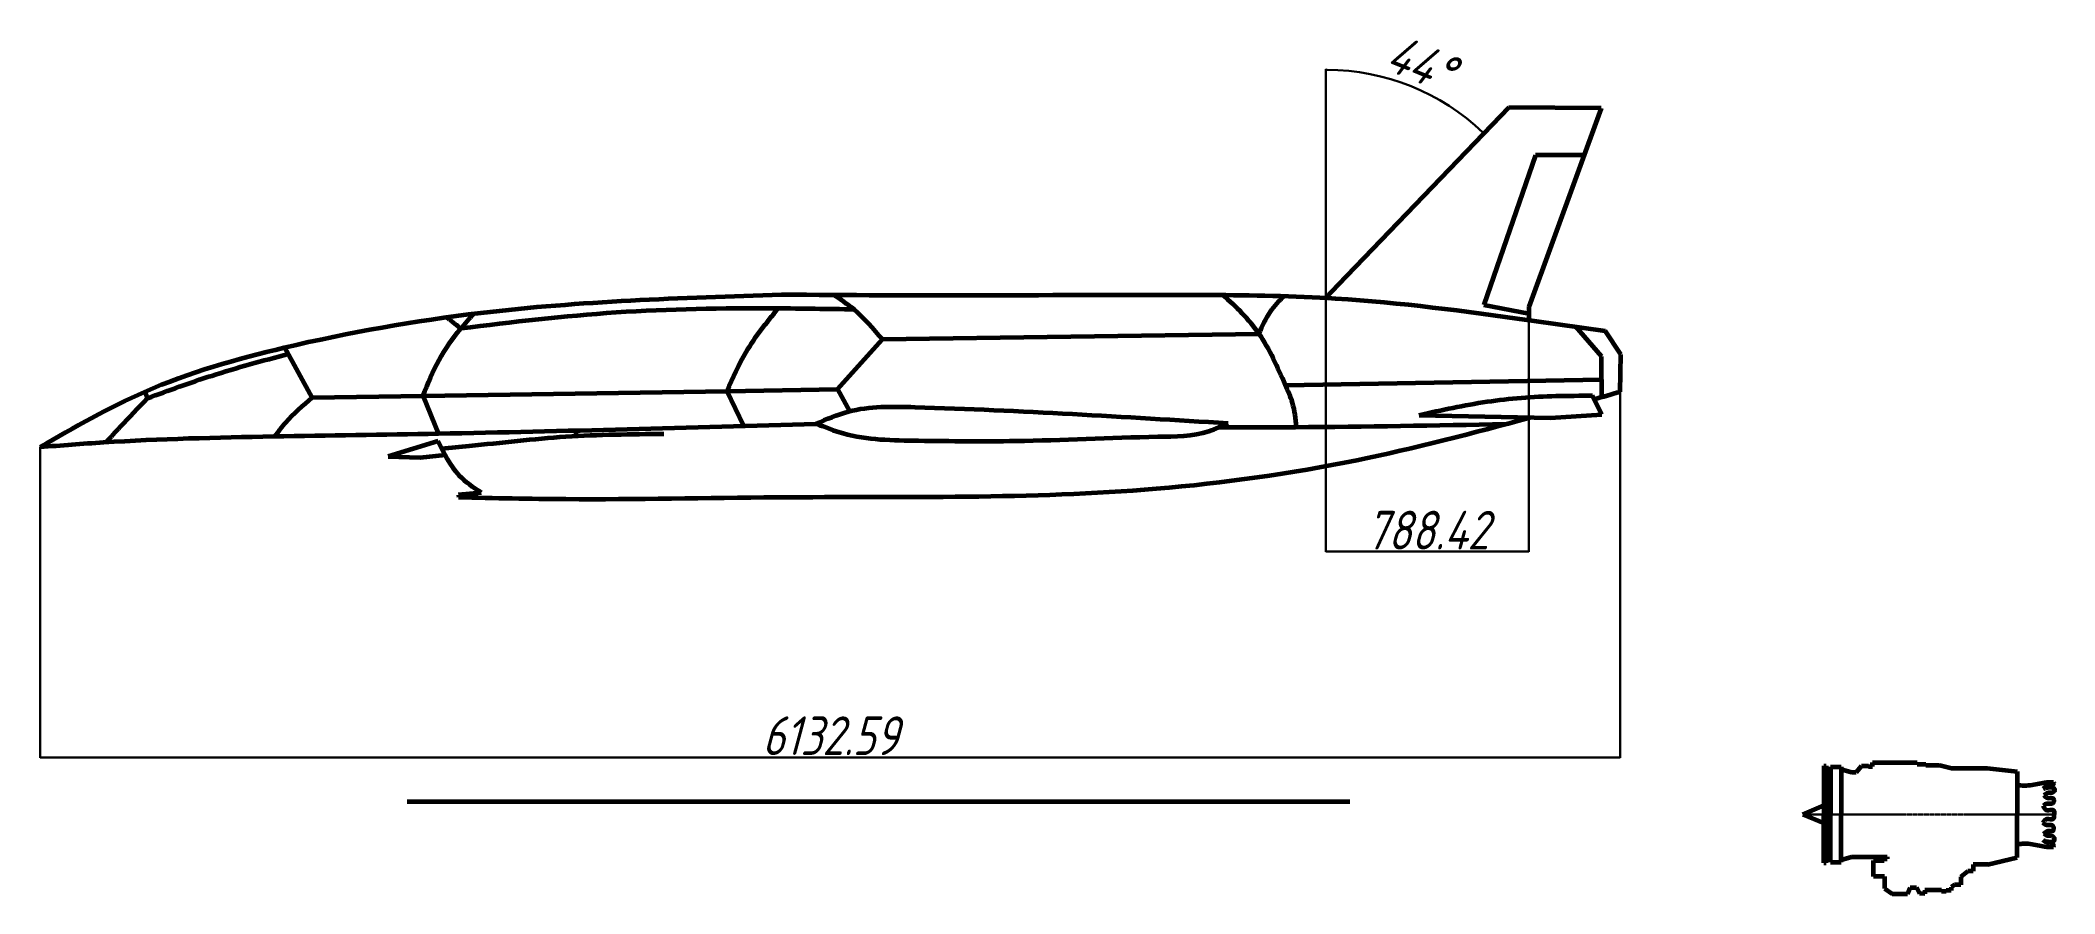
# Model space of a CAD drawing. Header units: millimetres. Extents: x 39448 to 107938, y 20141 to 52370.
# Drawn here: x 45102 to 52921, y 27615 to 30928 of the extents above; entities that cross this region are included whole.
import ezdxf

# ---------------------------------------------------------------- set-up
doc = ezdxf.new("R2010")
doc.units = ezdxf.units.MM
doc.linetypes.add('CENTER', pattern=[2, 1.25, -0.25, 0.25, -0.25])
for name, color, linetype, lineweight in [('_axes (Оси)', 6, 'CENTER', 30), ('_basic (Основной)', 4, 'Continuous', 60), ('_contour (Тонкий)', 7, 'Continuous', 30)]:
    doc.layers.add(name, color=color, linetype=linetype, lineweight=lineweight)
doc.styles.add('ESKD', font='eskd.shx', dxfattribs={"oblique": 15, "height": 5})
doc.dimstyles.new('ESKD', dxfattribs={"dimtxt": 5, "dimasz": 5, "dimexe": 2, "dimexo": 0, "dimgap": 2, "dimtad": 1, "dimtoh": 1, "dimzin": 12, "dimdsep": 46, "dimtxsty": 'ESKD', "dimblk1": 'OPEN', "dimblk2": 'OPEN', "dimsah": 1, "dimcen": 5, "dimclrd": 256, "dimclre": 256, "dimclrt": 2, "dimadec": 0, "dimazin": 0, "dimtfac": 1, "dimtmove": 0, "dimatfit": 3, "dimldrblk": 'OPEN', "dimfxl": 1, "dimtolj": 1, "dimtzin": 12, "dimlwd": -1, "dimlwe": -1, "dimarcsym": 0})

msp = doc.modelspace()

# ---------------------------------------------------------------- blocks, each defined once
blk = doc.blocks.new('_OPEN')
at = {"color": 0, "linetype": 'ByBlock'}
for p, q in [((-1, 0.2), (0, 0)), ((0, 0), (-1, -0.2)), ((0, 0), (-1, 0))]:
    blk.add_line(p, q, dxfattribs=at)
blk = doc.blocks.new('*D81')
at = {"layer": '_contour (Тонкий)', "transparency": 16777216}
blk.add_line((50091.7, 30675.4), (50091.7, 30815.8), dxfattribs=at)
blk.add_arc((50091.7, 29928.1), 885.7, 46.47445, 89.67656, dxfattribs=at)
at = {"layer": 'Defpoints', "color": 0, "transparency": 16777216}
for p in [(50091.7, 30675.4), (50524.3, 30701), (50801.7, 30667.2), (50140, 29978.3), (50091.7, 29928.1)]:
    blk.add_point(p, dxfattribs=at)
at = {"layer": '_contour (Тонкий)', "transparency": 16777216, "xscale": 5, "yscale": 5, "zscale": 5}
for p, rotation in [((50091.7, 30813.8), 179.8382803281872), ((50705.3, 30566.8), 316.3127270730319)]:
    blk.add_blockref('_OPEN', p, dxfattribs=dict(at, rotation=rotation))
at = {"layer": '_contour (Тонкий)', "color": 2, "transparency": 16777216, "insert": (50458.7, 30839.7), "char_height": 5, "attachment_point": 5, "rotation": 338.0755, "style": 'ESKD'}
blk.add_mtext('\\A1;{\\H30x;44°}', dxfattribs=at)
blk = doc.blocks.new('*D91')
at = {"layer": '_contour (Тонкий)', "transparency": 16777216}
for p, q in [((51234.2, 29563.8), (51234.2, 28142.1)), ((45101.6, 29349.3), (45101.6, 28142.1)), ((45106.6, 28144.1), (51229.2, 28144.1))]:
    blk.add_line(p, q, dxfattribs=at)
at = {"layer": 'Defpoints', "color": 0, "transparency": 16777216}
for p in [(51234.2, 29563.8), (45101.6, 29349.3), (51234.2, 28144.1)]:
    blk.add_point(p, dxfattribs=at)
at = {"layer": '_contour (Тонкий)', "transparency": 16777216, "xscale": 5, "yscale": 5, "zscale": 5, "rotation": 180}
blk.add_blockref('_OPEN', (45101.6, 28144.1), dxfattribs=at)
at = {"layer": '_contour (Тонкий)', "transparency": 16777216, "xscale": 5, "yscale": 5, "zscale": 5}
blk.add_blockref('_OPEN', (51234.2, 28144.1), dxfattribs=at)
at = {"layer": '_contour (Тонкий)', "color": 2, "transparency": 16777216, "insert": (48167.9, 28228.1), "char_height": 5, "attachment_point": 5, "style": 'ESKD'}
blk.add_mtext('\\A1;{\\H30x;6132.59}', dxfattribs=at)
blk = doc.blocks.new('*D90')
at = {"layer": '_contour (Тонкий)', "transparency": 16777216}
for p, q in [((50091.7, 29928.1), (50091.7, 28941.8)), ((50880.1, 29842.1), (50880.1, 28941.8)), ((50096.7, 28943.8), (50875.1, 28943.8))]:
    blk.add_line(p, q, dxfattribs=at)
at = {"layer": 'Defpoints', "color": 0, "transparency": 16777216}
for p in [(50091.7, 29928.1), (50880.1, 29842.1), (50880.1, 28943.8)]:
    blk.add_point(p, dxfattribs=at)
at = {"layer": '_contour (Тонкий)', "transparency": 16777216, "xscale": 5, "yscale": 5, "zscale": 5, "rotation": 180}
blk.add_blockref('_OPEN', (50091.7, 28943.8), dxfattribs=at)
at = {"layer": '_contour (Тонкий)', "transparency": 16777216, "xscale": 5, "yscale": 5, "zscale": 5}
blk.add_blockref('_OPEN', (50880.1, 28943.8), dxfattribs=at)
at = {"layer": '_contour (Тонкий)', "color": 2, "transparency": 16777216, "insert": (50485.9, 29026.2), "char_height": 5, "attachment_point": 5, "style": 'ESKD'}
blk.add_mtext('\\A1;{\\H30x;788.42}', dxfattribs=at)

# ---------------------------------------------------------------- dimensions: what is measured, and where the dimension line sits
at = {"layer": '_contour (Тонкий)', "transparency": 33554687}
dim = msp.add_angular_dim_2l(base=(50524.278, 30700.986), line1=((50801.717, 30667.166), (50140.007, 29978.322)), line2=((50091.727, 29928.061), (50091.727, 30675.413)), text='{\\H30x;<>}', dimstyle='ESKD', dxfattribs=at)
dim.commit()
dim.dimension.update_dxf_attribs({"geometry": '*D81', "text_midpoint": (50458.662, 30839.715)})
for base, p1, p2, picture, middle in [((50880.15, 28943.785), (50091.727, 29928.061), (50880.15, 29842.105), '*D90', (50485.938, 29026.222)), ((51234.229, 28144.112), (45101.636, 29349.305), (51234.229, 29563.768), '*D91', (48167.933, 28228.102))]:
    dim = msp.add_linear_dim(base=base, p1=p1, p2=p2, text='{\\H30x;<>}', dimstyle='ESKD', override={"dimscale": 1, "dimtxt": 150, "dimtix": 0, "dimtofl": 1, "dimtmove": 0, "dimatfit": 3}, dxfattribs=at)
    dim.commit()
    dim.dimension.update_dxf_attribs({"geometry": picture, "text_midpoint": middle})

# ---------------------------------------------------------------- linework, layer by layer
at = {"layer": '_axes (Оси)', "color": 1, "transparency": 33554687}
msp.add_line((51943.026, 27922.318), (52919.124, 27922.318), dxfattribs=at)
at = {"layer": '_basic (Основной)', "transparency": 33554687}
for p, q in [((50801.717, 30667.166), (50140.007, 29978.322)), ((51160.43, 30664.262), (50801.717, 30667.166)), ((51160.43, 30664.262), (50880.15, 29892.793)), ((50905.352, 30482.544), (50704.975, 29901.551)), ((51094.41, 30482.544), (50905.352, 30482.544)), ((50140.007, 29978.322), (50091.727, 29928.061)), ((50704.975, 29901.551), (50880.15, 29867.449)), ((50880.15, 29892.793), (50880.15, 29842.105)), ((51161.35, 29699.938), (51060.628, 29816.438)), ((51237.168, 29708.505), (51176.139, 29799.84)), ((46157.616, 29541.04), (46050.793, 29735.461)), ((48196.171, 29572.993), (48370.26, 29767.085)), ((48370.26, 29767.085), (49832.578, 29788.924)), ((51161.35, 29610.674), (51161.35, 29699.938)), ((51234.229, 29563.768), (51237.168, 29708.505)), ((45518.168, 29538.435), (45507.101, 29563.75)), ((46587.848, 29547.784), (47767.547, 29566.275)), ((47767.547, 29566.275), (48196.171, 29572.993)), ((47832.675, 29431.108), (47767.547, 29566.275)), ((48196.171, 29572.993), (48242.513, 29487.667)), ((49934.853, 29588.9), (51161.35, 29610.674)), ((51161.35, 29610.674), (51161.35, 29542.778)), ((46157.616, 29541.04), (46587.848, 29547.784)), ((46587.848, 29547.784), (46647.065, 29401.462)), ((51162.69, 29474.813), (51126.299, 29548.585)), ((47181.966, 29392.014), (47181.799, 29413.294)), ((50454.418, 29472.957), (50963.782, 29462.01)), ((50963.782, 29462.01), (51162.69, 29474.813)), ((46646.567, 29371.579), (46452.179, 29312.419)), ((46452.179, 29312.419), (46576.384, 29307.897)), ((46576.384, 29307.897), (46673.176, 29318.615)), ((46813.491, 29171.251), (46724.887, 29163.493)), ((46724.887, 29163.493), (46725.699, 29154.212))]:
    msp.add_line(p, q, dxfattribs=at)
at = {"layer": '_basic (Основной)', "color": 1, "transparency": 33554687}
for p, q in [((52024.397, 28110.664), (52024.397, 27922.318)), ((52024.397, 28110.664), (52033.898, 28110.664)), ((52033.898, 28110.664), (52033.898, 27922.318)), ((52051.29, 28098.278), (52033.898, 28098.278)), ((52051.29, 28107.24), (52051.29, 28098.278)), ((52051.29, 28107.24), (52091.811, 28107.24)), ((52051.29, 28098.278), (52051.29, 27922.318)), ((52091.811, 28107.24), (52091.811, 28098.457)), ((52091.811, 28098.457), (52131.625, 28086.829)), ((52091.811, 28098.457), (52091.811, 27922.318)), ((52131.625, 28086.829), (52150.631, 28086.829)), ((52150.631, 28086.829), (52171.605, 28111.524)), ((52171.605, 28111.524), (52197.669, 28111.524)), ((52197.669, 28111.524), (52197.669, 28108.027)), ((52197.669, 28108.027), (52213.84, 28108.027)), ((52213.84, 28108.027), (52213.84, 28124.308)), ((52213.84, 28124.308), (52386.644, 28124.308)), ((52386.644, 28124.308), (52386.644, 28117.479)), ((52386.644, 28117.479), (52420.355, 28117.479)), ((52420.355, 28117.479), (52420.355, 28114.291)), ((52420.355, 28114.291), (52474.223, 28114.291)), ((52474.223, 28114.291), (52519.939, 28102.506)), ((52519.939, 28102.506), (52659.229, 28102.506)), ((52659.229, 28102.506), (52775.616, 28088.709)), ((52775.616, 28088.709), (52775.616, 28038.584)), ((52775.616, 28038.584), (52775.616, 27922.318)), ((51943.026, 27922.318), (52024.397, 27956.641)), ((51943.026, 27922.318), (52024.397, 27887.995)), ((52024.397, 27733.971), (52024.397, 27922.318)), ((52033.898, 27733.971), (52033.898, 27922.318)), ((52051.29, 27746.357), (52051.29, 27922.318)), ((52091.811, 27746.178), (52091.811, 27922.318)), ((52775.616, 27806.051), (52775.616, 27922.318)), ((52775.616, 27755.927), (52775.616, 27806.051)), ((52024.397, 27733.971), (52033.898, 27733.971)), ((52051.29, 27746.357), (52033.898, 27746.357)), ((52051.29, 27737.396), (52051.29, 27746.357)), ((52051.29, 27737.396), (52091.811, 27737.396)), ((52091.811, 27746.178), (52131.625, 27757.806)), ((52091.811, 27737.396), (52091.811, 27746.178)), ((52131.625, 27757.806), (52150.631, 27757.806)), ((52150.631, 27757.806), (52270.294, 27757.806)), ((52217.971, 27682.069), (52217.971, 27743.986)), ((52217.971, 27743.986), (52259.466, 27743.986)), ((52260.381, 27682.069), (52217.971, 27682.069)), ((52259.466, 27743.986), (52259.466, 27750.035)), ((52259.466, 27750.035), (52270.416, 27750.035)), ((52260.381, 27682.069), (52260.381, 27635.509)), ((52270.294, 27757.806), (52270.294, 27750.035)), ((52583.716, 27701.629), (52556.249, 27679.702)), ((52604.069, 27701.629), (52583.716, 27701.629)), ((52660.82, 27728.427), (52604.069, 27728.427)), ((52604.069, 27728.427), (52604.069, 27701.629)), ((52660.82, 27728.427), (52775.616, 27755.927)), ((52260.381, 27635.509), (52290.32, 27614.897)), ((52290.32, 27614.897), (52341.001, 27614.897)), ((52341.001, 27614.897), (52349.48, 27614.897)), ((52349.48, 27614.897), (52359.308, 27638.592)), ((52359.308, 27638.592), (52384.905, 27638.592)), ((52384.905, 27638.592), (52396.245, 27615.073)), ((52416.741, 27614.712), (52396.245, 27615.073)), ((52464.35, 27627.882), (52416.741, 27627.882)), ((52416.741, 27627.882), (52416.741, 27614.712)), ((52481.073, 27628.128), (52464.35, 27627.882)), ((52481.152, 27622.749), (52481.073, 27628.128)), ((52499.223, 27623.015), (52481.152, 27622.749)), ((52519.692, 27627.354), (52499.164, 27627.052)), ((52499.164, 27627.052), (52499.223, 27623.015)), ((52531.549, 27648.886), (52519.495, 27640.787)), ((52519.495, 27640.787), (52519.692, 27627.354)), ((52556.249, 27648.886), (52531.549, 27648.886)), ((52556.249, 27679.702), (52556.249, 27648.886))]:
    msp.add_line(p, q, dxfattribs=at)
at = {"layer": '_basic (Основной)', "color": 2, "transparency": 33554687}
msp.add_line((46525.118, 27972.883), (50185.097, 27972.883), dxfattribs=at)
at = {"layer": '_basic (Основной)', "transparency": 33554687}
for points in [[(45101.636, 29349.305), (45507.251, 29563.816), (46048.711, 29734.968), (46811.457, 29870.043), (47979.139, 29941.102)], [(47979.139, 29941.102), (48755.221, 29938.199), (49641.945, 29939.675), (50129.271, 29925.872), (50881.845, 29841.867), (51176.139, 29799.84)], [(48113.177, 29439.307), (48238.511, 29486.617), (48496.075, 29503.894), (49712.128, 29441.449)], [(50454.418, 29472.957), (50717.52, 29525.121), (50985.255, 29547.062), (51126.299, 29548.585)], [(45101.636, 29349.305), (45347.566, 29367.42), (46006.879, 29390.515), (46646.729, 29401.455), (48113.177, 29439.307)], [(48113.177, 29439.307), (48217.603, 29402.516), (48509.976, 29373.816), (48887.111, 29372.722), (49439.421, 29389.142), (49637.99, 29410.702), (49712.128, 29441.449)], [(46813.491, 29171.251), (46728.164, 29238.789), (46646.567, 29371.579)]]:
    msp.add_spline(points, degree=3, dxfattribs=at)
for points, knots in [([(48260.573, 29882.611), (48159.528, 29884.287), (47851.718, 29889.394), (47340.94, 29881.428), (46934.564, 29833.482), (46733.756, 29808.665)], [0, 0, 0, 0, 606.43237056, 1847.34101373, 3060.53296843, 3060.53296843, 3060.53296843, 3060.53296843]), ([(47767.547, 29566.275), (47790.487, 29617.761), (47841.951, 29733.268), (47920.56, 29832.253), (47965.105, 29886.523)], [0, 0, 0, 0, 336.81507232, 755.63581695, 755.63581695, 755.63581695, 755.63581695]), ([(48370.26, 29767.085), (48335.54, 29807.79), (48279.315, 29873.708), (48208.592, 29922.349), (48180.622, 29939.859)], [0, 0, 0, 0, 318.60612129, 515.95869499, 515.95869499, 515.95869499, 515.95869499]), ([(49978.081, 29426.628), (49975.278, 29458.543), (49968.299, 29515.05), (49913.622, 29635.083), (49847.238, 29792.787), (49744.612, 29893.282), (49692.189, 29939.272)], [50.97177004, 50.97177004, 50.97177004, 50.97177004, 241.39367872, 391.38834902, 838.41758701, 1251.73847316, 1251.73847316, 1251.73847316, 1251.73847316]), ([(49832.578, 29788.924), (49845.583, 29818.658), (49869.466, 29873.263), (49910.322, 29916.013), (49929.799, 29934.878)], [0, 0, 0, 0, 192.69114276, 353.86655029, 353.86655029, 353.86655029, 353.86655029]), ([(46587.848, 29547.784), (46606.504, 29594.983), (46643.18, 29687.772), (46716.893, 29791.207), (46767.058, 29847.404), (46784.99, 29866.851)], [0, 0, 0, 0, 303.53139712, 596.71935794, 755.45897001, 755.45897001, 755.45897001, 755.45897001]), ([(46733.756, 29808.665), (46726.167, 29814.841), (46707.837, 29829.758), (46689.286, 29844.397), (46678.376, 29852.925)], [0, 0, 0, 0, 58.70671464, 141.79175252, 141.79175252, 141.79175252, 141.79175252]), ([(45518.168, 29538.435), (45600.718, 29568.727), (45780.158, 29634.573), (45964.673, 29684.334), (46064.548, 29710.426)], [0, 0, 0, 0, 527.31230288, 1146.22918336, 1146.22918336, 1146.22918336, 1146.22918336]), ([(45357.287, 29368.032), (45375.505, 29387.886), (45428.424, 29445.352), (45482.648, 29501.593), (45518.168, 29538.435)], [47.56274132, 47.56274132, 47.56274132, 47.56274132, 209.23740049, 516.27831483, 516.27831483, 516.27831483, 516.27831483]), ([(46011.692, 29390.604), (46025.24, 29409.009), (46068.245, 29464.243), (46121.623, 29510.112), (46157.616, 29541.04)], [98.03800448, 98.03800448, 98.03800448, 98.03800448, 234.9408755, 518.34972173, 518.34972173, 518.34972173, 518.34972173]), ([(46724.887, 29154.212), (46863.788, 29151.133), (47276.132, 29141.993), (48179.054, 29164.31), (49207.467, 29140.106), (50184.146, 29278.832), (50660.713, 29402.002), (50882.936, 29463.747)], [0, 0, 0, 0, 833.49981772, 2474.32809022, 5419.82516731, 6990.24289694, 8373.25918202, 8373.25918202, 8373.25918202, 8373.25918202]), ([(49676.975, 29425.554), (49775.943, 29425.622), (50146.79, 29426.729), (50517.599, 29433.261), (50789.452, 29438.05)], [3109.27446658, 3109.27446658, 3109.27446658, 3109.27446658, 3703.08565748, 5334.40205228, 5334.40205228, 5334.40205228, 5334.40205228]), ([(46660.217, 29343.73), (46695.52, 29346.911), (46856.167, 29361.483), (47142.542, 29396.828), (47395.485, 29399.157), (47522.462, 29400.325)], [19.96531633, 19.96531633, 19.96531633, 19.96531633, 232.65464225, 987.85265181, 1749.11452754, 1749.11452754, 1749.11452754, 1749.11452754])]:
    msp.add_open_spline(points, degree=3, knots=knots, dxfattribs=at)
msp.add_open_spline([(51133.162, 29534.673), (51166.855, 29544.354), (51200.542, 29554.061), (51234.229, 29563.768)], degree=3, dxfattribs=at)
at = {"layer": '_basic (Основной)', "color": 1, "transparency": 33554687}
for points in [[(52775.616, 28038.584), (52796.263, 28035.364), (52854.748, 28041.719), (52881.446, 28046.571), (52916.583, 28047.265)], [(52916.583, 28047.265), (52916.654, 28040.858), (52906.105, 28032.862), (52887.094, 28029.501), (52875.966, 28022.432)], [(52875.966, 28022.432), (52888.385, 28025.518), (52899.379, 28027.856), (52912.711, 28027.622), (52918.676, 28024.232), (52919.962, 28014.879), (52916.571, 28009.851), (52906.162, 28005.759), (52896.923, 28005.759), (52887.917, 28002.602), (52879.262, 27997.575)], [(52879.262, 27997.575), (52882.735, 27992.697), (52892.339, 27987.076), (52907.565, 27986.491), (52915.647, 27984.617), (52916.936, 27979.583), (52916.936, 27972.557), (52915.53, 27968.108), (52907.331, 27963.542), (52890.348, 27963.776), (52876.41, 27955.345)], [(52876.41, 27955.345), (52879.107, 27949.813), (52887.305, 27940.446), (52908.974, 27940.446), (52916.236, 27938.455), (52919.124, 27922.318)], [(52876.41, 27889.29), (52879.107, 27894.822), (52887.305, 27904.19), (52908.974, 27904.19), (52916.236, 27906.18), (52919.124, 27922.318)], [(52875.966, 27822.203), (52888.385, 27819.117), (52899.379, 27816.779), (52912.711, 27817.013), (52918.676, 27820.403), (52919.962, 27829.757), (52916.571, 27834.784), (52906.162, 27838.876), (52896.923, 27838.876), (52887.917, 27842.033), (52879.262, 27847.06)], [(52879.262, 27847.06), (52882.735, 27851.939), (52892.339, 27857.559), (52907.565, 27858.144), (52915.647, 27860.018), (52916.936, 27865.053), (52916.936, 27872.078), (52915.53, 27876.527), (52907.331, 27881.094), (52890.348, 27880.86), (52876.41, 27889.29)], [(52775.616, 27806.051), (52796.263, 27809.272), (52854.748, 27802.917), (52881.446, 27798.064), (52916.583, 27797.371)], [(52916.583, 27797.371), (52916.654, 27803.778), (52906.105, 27811.774), (52887.094, 27815.134), (52875.966, 27822.203)]]:
    msp.add_spline(points, degree=3, dxfattribs=at)
at = {"layer": '_contour (Тонкий)', "transparency": 33554687}
msp.add_line((50091.727, 29928.061), (50091.727, 30675.413), dxfattribs=at)

msp.set_redraw_order([(e.dxf.handle, doc.entitydb.next_handle()) for e in msp.query("TEXT MTEXT ATTDEF DIMENSION ARC_DIMENSION")])  # texts and dimensions are drawn at this point

doc.saveas('drawing.dxf')
